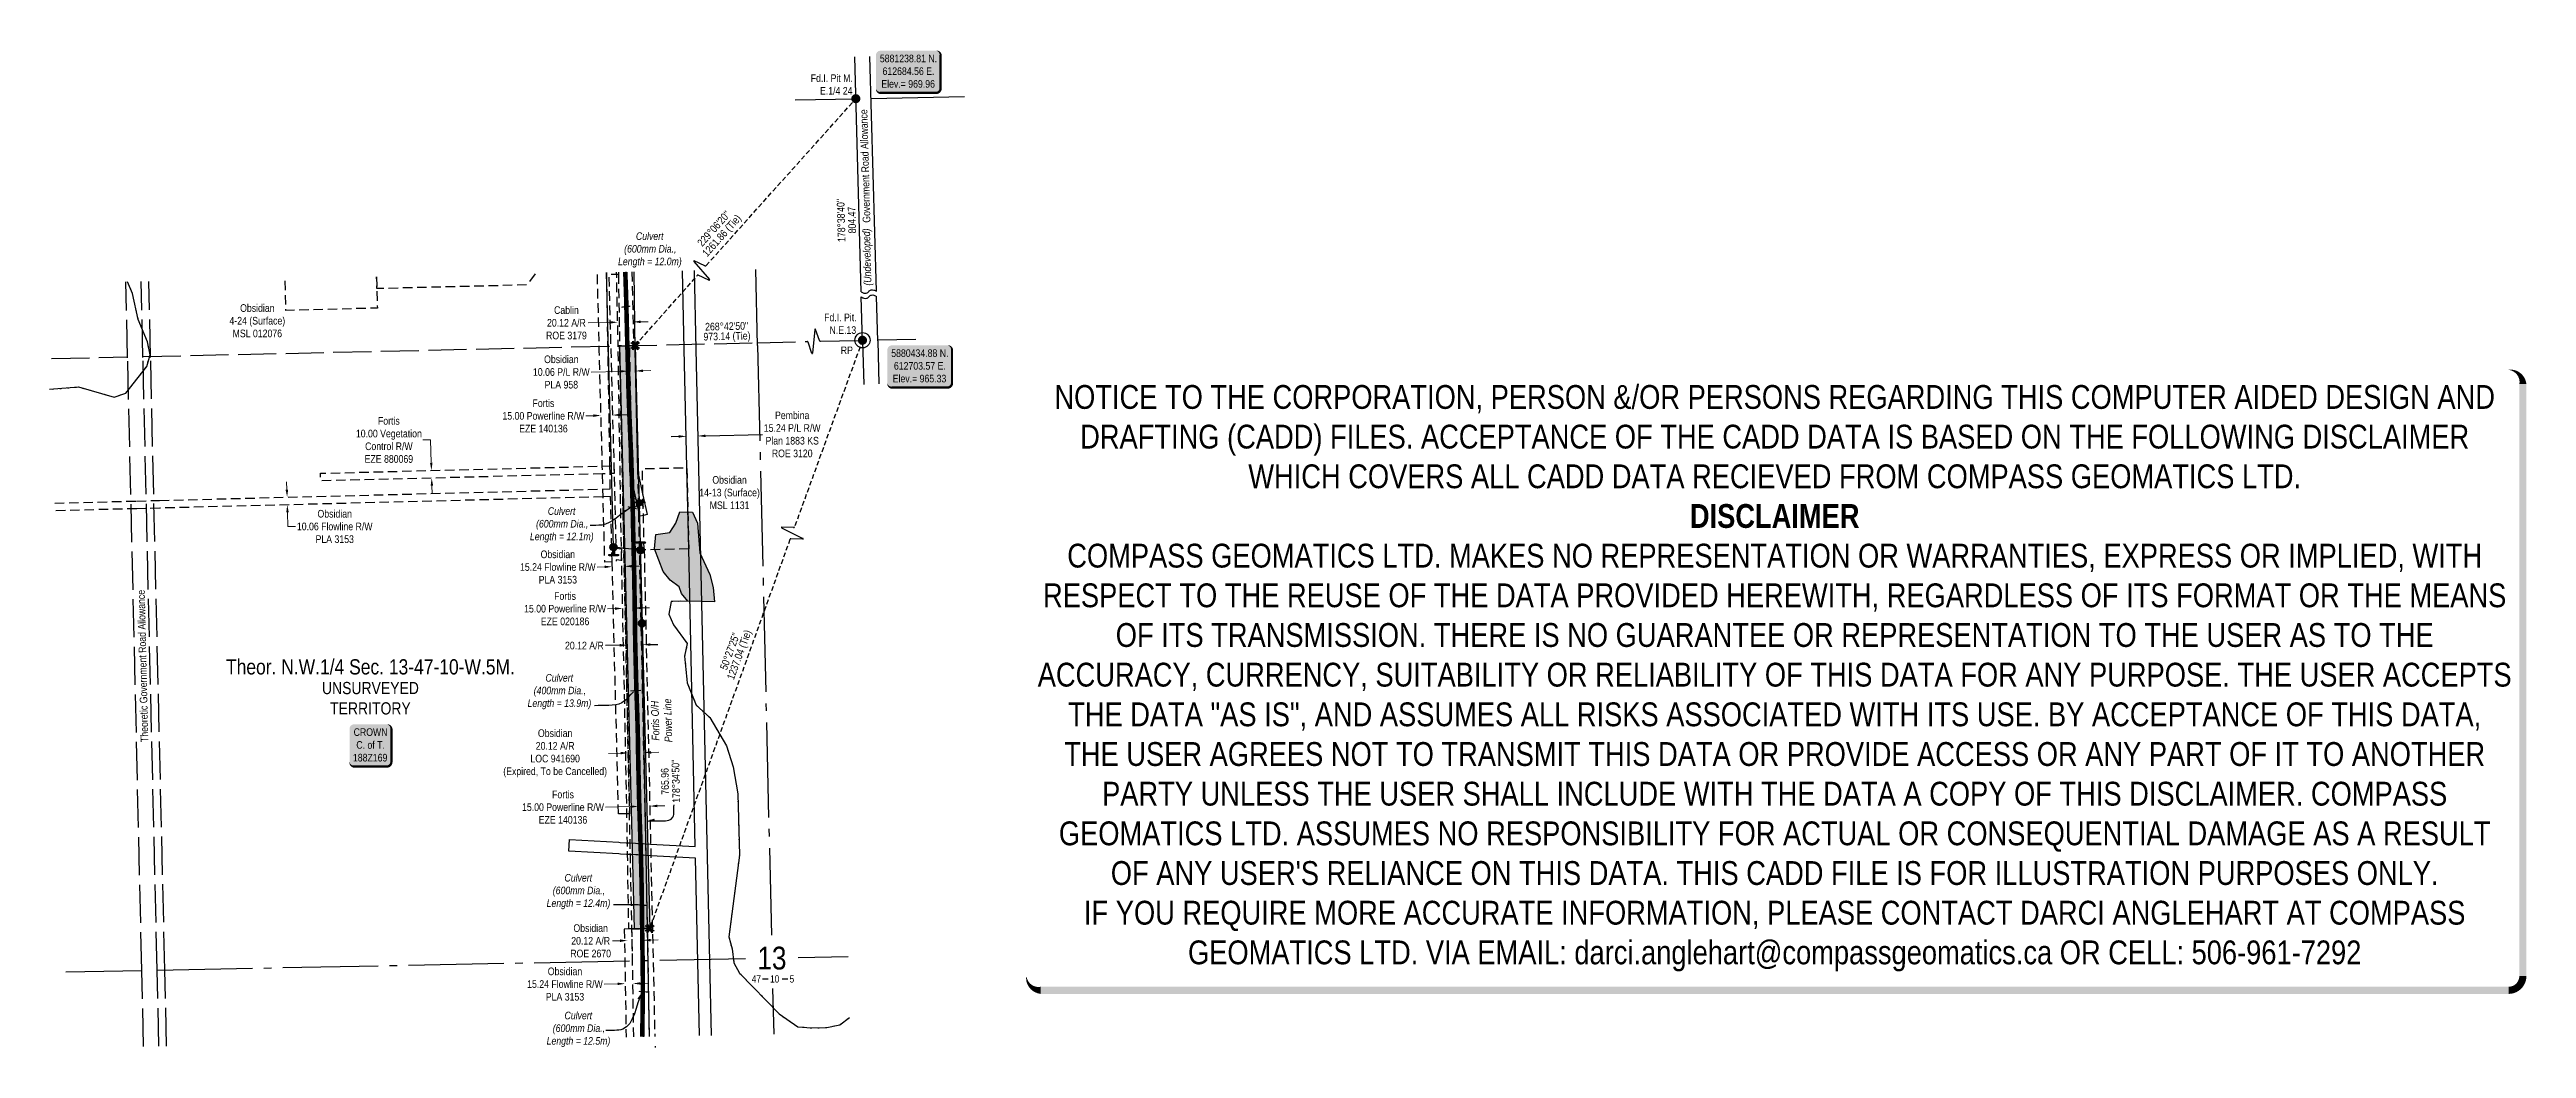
# Model space of a CAD drawing. Extents: x 610962 to 614214, y 5879490 to 5880802.
import ezdxf
from ezdxf.enums import TextEntityAlignment as Align

# ---------------------------------------------------------------- set-up
doc = ezdxf.new("R2010")
doc.units = 0
doc.header["$LTSCALE"] = 5
doc.header["$PDMODE"] = 34
doc.header["$PDSIZE"] = 0.03
for name, pattern in [('foc-ACCESSROAD', [3.75, 2.5, -1.25]), ('foc-FLOWLINE', [3.75, 2.5, -1.25]), ('foc-QUARTERLINE', [33, 25, -3, 2, -3]), ('foc-TIELINE', [1.875, 1.25, -0.625]), ('foc-UNSURVEYED', [12.5, 10, -2.5]), ('foc-WHEELTRACKS', [2, 0.4, -1.6])]:
    doc.linetypes.add(name, pattern=pattern)
doc.layers.get('Defpoints').update_dxf_attribs({"color": 9})
for name, color, linetype in [('10', 1, 'Continuous'), ('35', 37, 'Continuous'), ('9', 3, 'Continuous'), ('AS-OWNER', 7, 'Continuous'), ('AS-POWER', 104, 'foc-POWER'), ('AS-POWER-EXISTING-ANC', 72, 'Continuous'), ('AS-POWER-EXISTING-PP', 72, 'Continuous'), ('AS-ROADS', 254, 'Continuous'), ('C-AR', 13, 'foc-ACCESSROAD'), ('C-FLOWLINE', 13, 'foc-FLOWLINE'), ('C-RW', 13, 'Continuous'), ('C-SYMBOL', 7, 'Continuous'), ('C-WS', 13, 'foc-ACCESSROAD'), ('C-WS-S', 8, 'Continuous'), ('DETAIL-T', 7, 'Continuous'), ('F-AR', 190, 'foc-ACCESSROAD'), ('F-EZE', 190, 'foc-FLOWLINE'), ('F-RW', 190, 'Continuous'), ('L-BD', 7, 'Continuous'), ('L-MON', 1, 'Continuous'), ('L-MON-T', 1, 'Continuous'), ('L-QSEC', 8, 'foc-QUARTERLINE'), ('L-ROAD-T', 7, 'Continuous'), ('L-SEC', 7, 'Continuous'), ('L-SECLBL', 7, 'Continuous'), ('L-TIE', 7, 'foc-TIELINE'), ('L-UNS-T', 3, 'Continuous'), ('L-USEC', 7, 'foc-UNSURVEYED'), ('P-PROPOSED', 10, 'Continuous'), ('P-PROPOSED-H', 21, 'Continuous'), ('P-TXT', 4, 'Continuous'), ('T-WATER', 160, 'Continuous'), ('T-WATER-H', 133, 'Continuous'), ('T-WATER-P3', 160, 'foc-WHEELTRACKS')]:
    doc.layers.add(name, color=color, linetype=linetype)
for name, color, linetype, lineweight in [('AS-GENERAL', 48, 'Continuous', 18), ('C-AR-T', 13, 'Continuous', 9), ('C-FLOWLINE-T', 13, 'Continuous', 9), ('C-RW-T', 13, 'Continuous', 9), ('F-AR-T', 190, 'Continuous', 9), ('F-EZE-T', 190, 'Continuous', 9), ('T-TEXT', 48, 'Continuous', 18)]:
    doc.layers.add(name, color=color, linetype=linetype, lineweight=lineweight)
doc.layers.add('DISCLAIMER', color=7, linetype='Continuous', plot=False)
doc.styles.add('175L', font='ARIALN.TTF', dxfattribs={"height": 20})
doc.styles.add('80', font='ARIALN.TTF', dxfattribs={"height": 10})
doc.styles.add('80CG', font='ARIALN.TTF', dxfattribs={"height": 10})
doc.styles.add('80L', font='ARIALN.TTF', dxfattribs={"height": 10})
doc.styles.add('80LS', font='ARIALNI.TTF', dxfattribs={"height": 10})
doc.styles.add('foc-LtypeFont', font='ARIALN.TTF', dxfattribs={"height": 7.35})
doc.styles.add('SIMPLEX', font='ARIALN.TTF')
doc.linetypes.add('foc-POWER', pattern='A,6,-1,["P",foc-LtypeFont,S=0.2,R=0,X=-0.625,Y=-0.75],-1.24,4', length=12.24)
doc.linetypes.add('foc-TOPO-flowdirection-NOLINE', pattern='A,0,[">",foc-LtypeFont,S=0.3,R=0,X=0,Y=-0.945],-20,[">",foc-LtypeFont,S=0.3,R=0,X=0,Y=-0.945],0', length=20)
doc.dimstyles.new('Compass 5 000', dxfattribs={"dimscale": 5, "dimtxt": 9, "dimasz": 2, "dimexe": 0.2, "dimexo": 0.0625, "dimgap": 0.5, "dimtad": 0, "dimtih": 1, "dimtoh": 1, "dimzin": 0, "dimdsep": 46, "dimtxsty": '80CG', "dimcen": 0.1, "dimse1": 1, "dimse2": 1, "dimclrd": 256, "dimclrt": 256, "dimaunit": 1, "dimadec": 4, "dimazin": 0, "dimtfac": 0.06, "dimtofl": 0, "dimtmove": 0, "dimatfit": 1, "dimfxl": 0.2, "dimtolj": 1, "dimtzin": 0, "dimlwd": -1, "dimarcsym": 0})

msp = doc.modelspace()

# ---------------------------------------------------------------- texts
at = {"layer": 'AS-POWER', "insert": (611765.616, 5879920.511), "char_height": 9.99601, "width": 57.09631, "attachment_point": 5, "rotation": 91.392152, "style": '80CG'}
msp.add_mtext('\\A1;{\\fArial Narrow|b0|i1|c0|p34;Fortis O/H\\PPower Line}', dxfattribs=at)
at = {"layer": 'C-AR-T', "insert": (611234.892, 5880445.506), "char_height": 9.99601, "width": 78.96343, "attachment_point": 5, "style": '80CG'}
msp.add_mtext('\\A1;Obsidian\\P4-24 (Surface)\\PMSL 012076', dxfattribs=at)
at = {"layer": 'C-SYMBOL', "color": 3, "style": '175L'}
msp.add_text('Theor. N.W.1/4 Sec. 13-47-10-W.5M.', height=19.99202, dxfattribs=at).set_placement((611383.397, 5879975.101), align=Align.BOTTOM_CENTER)
at = {"layer": 'L-BD', "style": '80L'}
for s, height, rotation, p in [("178°38'40''", 9.99606, 91.5753, (612001.28, 5880577.32)), ('804.47', 9.9961, 91.5753, (612015.519, 5880577.712)), ("229°06'20''", 9.99606, 48.1192, (611834.208, 5880566.634)), ('1261.86 (Tie)', 9.99606, 48.1192, (611845.372, 5880556.625)), ('973.14 (Tie)', 9.99606, 1.3638, (611851.482, 5880424.093)), ("268°42'50''", 9.99606, 1.3638, (611851.143, 5880438.333)), ('1237.04 (Tie)', 9.99606, 69.9156, (611868.553, 5880006.609)), ("50°27'25''", 9.9961, 69.9156, (611855.174, 5880011.501)), ('765.96', 9.9961, 91.352, (611770.101, 5879840.713)), ("178°34'50''", 9.99606, 91.352, (611784.341, 5879841.049))]:
    msp.add_text(s, height=height, rotation=rotation, dxfattribs=at).set_placement(p, align=Align.MIDDLE)
at = {"layer": 'L-MON-T', "char_height": 9.98419, "attachment_point": 1, "style": '80L'}
for s, width, insert in [('\\pi6.4848;Fd.I. Pit M.\\P\\pi18.71;E.1/4 24', 59.85189, (611954.94, 5880769.083)), ('\\pi1.0765;Fd.I. Pit.\\P\\pi8.1663;N.E.13', 41.73521, (611977.977, 5880454.938))]:
    msp.add_mtext_dynamic_manual_height_columns(s, width=width, gutter_width=49.983, heights=[0], dxfattribs=dict(at, insert=insert))
at = {"layer": 'L-ROAD-T', "style": '80L'}
for s, height, rotation, p in [('Government Road Allowance', 9.99606, 91.575308, (612032.749, 5880648.671)), ('Theoretic Government Road Allowance', 9.99601, 91.333468, (611084.457, 5879992.247))]:
    msp.add_text(s, height=height, rotation=rotation, dxfattribs=at).set_placement(p, align=Align.MIDDLE_CENTER)
at = {"layer": 'L-UNS-T', "color": 3, "insert": (611383.397, 5879949.795), "char_height": 15.99362, "attachment_point": 5, "style": '80L'}
msp.add_mtext_dynamic_manual_height_columns('UNSURVEYED TERRITORY', width=126.41375, gutter_width=47.5, heights=[0], dxfattribs=at)
at = {"layer": 'T-TEXT', "style": '80LS'}
msp.add_text('(Undeveloped)', height=9.99606, rotation=91.575308, dxfattribs=at).set_placement((612035.185, 5880529.167), align=Align.MIDDLE_CENTER)

# ---------------------------------------------------------------- blocks, each defined once
blk = doc.blocks.new('L-SECLBL')
at = {"layer": '9', "color": 7}
for p, q in [((-5.1, -27.8), (-12.3, -27.8)), ((20.7, -27.8), (13.5, -27.8))]:
    blk.add_line(p, q, dxfattribs=at)
at = {"layer": '10', "color": 2, "style": 'SIMPLEX'}
blk.add_attdef('SEC', text='', height=30, dxfattribs=at).set_placement((0, 0), align=Align.MIDDLE)
at = {"layer": '10', "color": 5, "style": '80L'}
blk.add_attdef('TWP', text='', height=9.5, dxfattribs=at).set_placement((-14.4, -27.4), align=Align.MIDDLE_RIGHT)
blk.add_attdef('RGE', text='', height=9.5, dxfattribs=at).set_placement((3.6, -27.4), align=Align.MIDDLE_CENTER)
blk.add_attdef('MER', text='', height=9.5, dxfattribs=at).set_placement((23.2, -27.4), align=Align.MIDDLE_LEFT)
blk = doc.blocks.new('*U603')
h = blk.add_hatch(color=255)
edge = h.paths.add_edge_path()
edge.add_line((-21.5, -28.5), (21.5, -28.5))
edge.add_arc((21.5, -22.5), 6, 270, 360)
edge.add_line((27.5, -22.5), (27.5, 21))
edge.add_arc((21.5, 21), 6, 0, 90)
edge.add_line((21.5, 27), (-21.5, 27))
edge.add_arc((-21.5, 21), 6, 90, 180)
edge.add_line((-27.5, 21), (-27.5, -22.5))
edge.add_arc((-21.5, -22.5), 6, 180, 270)
at = {"color": 14, "flags": 128}
blk.add_lwpolyline([(-21.5, -28.5, 3, 3, 0), (21.5, -28.5, 3, 3, 0.414214), (27.5, -22.5, 3, 3, 0), (27.5, 21, 3, 0, 0.414214), (21.5, 27, 0, 0, 0), (-21.5, 27, 0, 0, 0.414214), (-27.5, 21, 0, 0, 0), (-27.5, -22.5, 0, 3, 0.414214)], format="xyseb", close=True, dxfattribs=at)
at = {"color": 14, "style": '80'}
blk.add_attdef('ENTER_TEXT_001', (-26.8, -4.9), '', height=10, dxfattribs=at)
blk = doc.blocks.new('*D598')
at = {"layer": 'Defpoints', "color": 0, "transparency": 16777216}
for p in [(611463.5, 5880248.9), (611469.2, 5880249.1), (611469.5, 5880239.1)]:
    blk.add_point(p, dxfattribs=at)
at = {"layer": 'F-EZE-T', "transparency": 16777216}
for p, q in [((611462.4, 5880289), (611452.4, 5880289)), ((611463.2, 5880258.9), (611462.4, 5880289)), ((611464.1, 5880228.9), (611464.3, 5880218.9))]:
    blk.add_line(p, q, dxfattribs=at)
for points in [[(611464.9, 5880259), (611461.6, 5880258.9), (611463.5, 5880248.9)], [(611465.7, 5880229), (611462.4, 5880228.9), (611463.8, 5880238.9)]]:
    blk.add_solid(points, dxfattribs=at)
at = {"layer": 'F-EZE-T', "transparency": 16777216, "insert": (611407.6, 5880289), "char_height": 10, "attachment_point": 5, "style": '80CG'}
blk.add_mtext('\\A1;Fortis\\P10.00 Vegetation\\PControl R/W\\PEZE 880069', dxfattribs=at)
blk = doc.blocks.new('*D599')
at = {"layer": 'Defpoints', "color": 0, "transparency": 16777216}
for p in [(611686.1, 5880321.2), (611686.1, 5880320.7), (611701.3, 5880321.1)]:
    blk.add_point(p, dxfattribs=at)
at = {"layer": 'F-EZE-T', "transparency": 16777216}
for p, q in [((611676.1, 5880320.9), (611666.1, 5880320.6)), ((611711.2, 5880321.9), (611721.2, 5880322.2))]:
    blk.add_line(p, q, dxfattribs=at)
for points in [[(611676.1, 5880322.6), (611676.2, 5880319.2), (611686.1, 5880321.2)], [(611711.2, 5880323.6), (611711.3, 5880320.2), (611701.2, 5880321.6)]]:
    blk.add_solid(points, dxfattribs=at)
at = {"layer": 'F-EZE-T', "transparency": 16777216, "insert": (611610.5, 5880320.6), "char_height": 10, "attachment_point": 5, "style": '80CG'}
blk.add_mtext('\\A1;Fortis\\P15.00 Powerline R/W\\PEZE 140136', dxfattribs=at)
blk = doc.blocks.new('*D600')
at = {"layer": 'Defpoints', "color": 0, "transparency": 16777216}
for p in [(611714.5, 5880067.8), (611714.9, 5880051), (611730, 5880051.3)]:
    blk.add_point(p, dxfattribs=at)
at = {"layer": 'F-EZE-T', "transparency": 16777216}
for p, q in [((611704.5, 5880067.6), (611694.5, 5880067.4)), ((611739.6, 5880068.4), (611749.6, 5880068.6))]:
    blk.add_line(p, q, dxfattribs=at)
for points in [[(611704.5, 5880069.3), (611704.6, 5880065.9), (611714.5, 5880067.8)], [(611739.6, 5880070.1), (611739.7, 5880066.7), (611729.6, 5880068.2)]]:
    blk.add_solid(points, dxfattribs=at)
at = {"layer": 'F-EZE-T', "transparency": 16777216, "insert": (611638.9, 5880067.4), "char_height": 10, "attachment_point": 5, "style": '80CG'}
blk.add_mtext('\\A1;Fortis\\P15.00 Powerline R/W\\PEZE 020186', dxfattribs=at)
blk = doc.blocks.new('*D601')
at = {"layer": 'Defpoints', "color": 0, "transparency": 16777216}
for p in [(611735, 5879807.8), (611737.9, 5879685.5), (611752.8, 5879685.8)]:
    blk.add_point(p, dxfattribs=at)
at = {"layer": 'F-EZE-T', "transparency": 16777216}
for p, q in [((611725, 5879807.6), (611691.9, 5879806.8)), ((611759.9, 5879808.4), (611769.9, 5879808.7))]:
    blk.add_line(p, q, dxfattribs=at)
for points in [[(611724.9, 5879809.3), (611725, 5879805.9), (611735, 5879807.8)], [(611759.9, 5879810.1), (611759.9, 5879806.8), (611749.9, 5879808.2)]]:
    blk.add_solid(points, dxfattribs=at)
at = {"layer": 'F-EZE-T', "transparency": 16777216, "insert": (611636.2, 5879806.8), "char_height": 10, "attachment_point": 5, "style": '80CG'}
blk.add_mtext('\\A1;Fortis\\P15.00 Powerline R/W\\PEZE 140136', dxfattribs=at)
blk = doc.blocks.new('*D602')
at = {"layer": 'C-AR-T', "transparency": 16777216}
for p, q in [((611711.8, 5879877.8), (611695.9, 5879877.5)), ((611751.9, 5879878.8), (611761.9, 5879879))]:
    blk.add_line(p, q, dxfattribs=at)
for points in [[(611711.8, 5879879.5), (611711.9, 5879876.2), (611721.8, 5879878.1)], [(611751.9, 5879880.5), (611752, 5879877.1), (611742, 5879878.6)]]:
    blk.add_solid(points, dxfattribs=at)
at = {"layer": 'Defpoints', "color": 0, "transparency": 16777216}
for p in [(611721.4, 5879894.3), (611721.8, 5879878.1), (611741.6, 5879894.8)]:
    blk.add_point(p, dxfattribs=at)
at = {"layer": 'C-AR-T', "transparency": 16777216, "insert": (611625.9, 5879877.5), "char_height": 10, "attachment_point": 5, "style": '80CG'}
blk.add_mtext('\\A1;Obsidian\\P20.12 A/R\\PLOC 941690\\P(Expired, To be Cancelled)', dxfattribs=at)
blk = doc.blocks.new('*D604')
at = {"layer": 'C-FLOWLINE-T', "transparency": 16777216}
for p, q in [((611273.7, 5880223.9), (611273.4, 5880233.9)), ((611274.5, 5880193.8), (611275, 5880175.4)), ((611275, 5880175.4), (611285, 5880175.4))]:
    blk.add_line(p, q, dxfattribs=at)
for points in [[(611275.4, 5880223.9), (611272, 5880223.8), (611274, 5880213.9)], [(611276.2, 5880193.9), (611272.9, 5880193.8), (611274.2, 5880203.8)]]:
    blk.add_solid(points, dxfattribs=at)
at = {"layer": 'Defpoints', "color": 0, "transparency": 16777216}
for p in [(611274.2, 5880203.8), (611290.9, 5880214.3), (611291.2, 5880204.3)]:
    blk.add_point(p, dxfattribs=at)
at = {"layer": 'C-FLOWLINE-T', "transparency": 16777216, "insert": (611336.5, 5880175.4), "char_height": 10, "attachment_point": 5, "style": '80CG'}
blk.add_mtext('\\A1;Obsidian\\P10.06 Flowline R/W\\PPLA 3153', dxfattribs=at)
blk = doc.blocks.new('*D605')
at = {"layer": 'C-RW-T', "transparency": 16777216}
for p, q in [((611711.3, 5880379.1), (611673.1, 5880378.2)), ((611741.3, 5880379.8), (611751.3, 5880380))]:
    blk.add_line(p, q, dxfattribs=at)
for points in [[(611711.3, 5880380.8), (611711.3, 5880377.4), (611721.3, 5880379.3)], [(611741.2, 5880381.5), (611741.3, 5880378.1), (611731.3, 5880379.6)]]:
    blk.add_solid(points, dxfattribs=at)
at = {"layer": 'Defpoints', "color": 0, "transparency": 16777216}
for p in [(611721.1, 5880387.5), (611721.3, 5880379.3), (611731.1, 5880387.7)]:
    blk.add_point(p, dxfattribs=at)
at = {"layer": 'C-RW-T', "transparency": 16777216, "insert": (611634, 5880378.2), "char_height": 10, "attachment_point": 5, "style": '80CG'}
blk.add_mtext('\\A1;Obsidian\\P10.06 P/L R/W\\PPLA 958', dxfattribs=at)
blk = doc.blocks.new('*D606')
at = {"layer": 'Defpoints', "color": 0, "transparency": 16777216}
for p in [(611797, 5880336.1), (611812.2, 5880336.4), (611813.2, 5880294.2)]:
    blk.add_point(p, dxfattribs=at)
at = {"layer": 'F-RW', "transparency": 16777216}
for p, q in [((611788, 5880293.6), (611778, 5880293.3)), ((611823.2, 5880294.5), (611898, 5880296.3))]:
    blk.add_line(p, q, dxfattribs=at)
for points in [[(611788, 5880295.3), (611788.1, 5880291.9), (611798, 5880293.8)], [(611823.2, 5880296.1), (611823.3, 5880292.8), (611813.2, 5880294.2)]]:
    blk.add_solid(points, dxfattribs=at)
at = {"layer": 'F-RW', "transparency": 16777216, "insert": (611937.1, 5880296.3), "char_height": 10, "attachment_point": 5, "style": '80CG', "bg_fill": 3, "box_fill_scale": 1.1, "bg_fill_color": 256, "bg_fill_true_color": 13158600, "bg_fill_transparency": 0}
blk.add_mtext('\\A1;Pembina\\P15.24 P/L R/W\\PPlan 1883 KS\\PROE 3120', dxfattribs=at)
blk = doc.blocks.new('*D607')
at = {"layer": 'Defpoints', "color": 0, "transparency": 16777216}
for p in [(611707.8, 5880452.2), (611708, 5880443.6), (611728, 5880452.6)]:
    blk.add_point(p, dxfattribs=at)
at = {"layer": 'F-AR-T', "transparency": 16777216}
for p, q in [((611698, 5880443.4), (611669.2, 5880442.8)), ((611738.1, 5880444.1), (611748.1, 5880444.3))]:
    blk.add_line(p, q, dxfattribs=at)
for points in [[(611698, 5880445.1), (611698, 5880441.7), (611708, 5880443.6)], [(611738.1, 5880445.8), (611738.1, 5880442.5), (611728.1, 5880444)]]:
    blk.add_solid(points, dxfattribs=at)
at = {"layer": 'F-AR-T', "transparency": 16777216, "insert": (611640.7, 5880442.8), "char_height": 10, "attachment_point": 5, "style": '80CG'}
blk.add_mtext('\\A1;Cablin\\P20.12 A/R\\PROE 3179', dxfattribs=at)
blk = doc.blocks.new('*D608')
at = {"layer": 'C-AR-T', "transparency": 16777216}
for p, q in [((611711, 5879631.5), (611701, 5879631.3)), ((611751.2, 5879632.3), (611761.2, 5879632.5))]:
    blk.add_line(p, q, dxfattribs=at)
for points in [[(611711, 5879633.2), (611711.1, 5879629.8), (611721, 5879631.7)], [(611751.1, 5879633.9), (611751.2, 5879630.6), (611741.2, 5879632.1)]]:
    blk.add_solid(points, dxfattribs=at)
at = {"layer": 'Defpoints', "color": 0, "transparency": 16777216}
for p in [(611721, 5879634.9), (611721, 5879631.7), (611741.1, 5879635.3)]:
    blk.add_point(p, dxfattribs=at)
at = {"layer": 'C-AR-T', "transparency": 16777216, "insert": (611672.5, 5879631.3), "char_height": 10, "attachment_point": 5, "style": '80CG'}
blk.add_mtext('\\A1;Obsidian\\P20.12 A/R\\PROE 2670', dxfattribs=at)
blk = doc.blocks.new('*D609')
at = {"layer": 'C-FLOWLINE-T', "transparency": 16777216}
for p, q in [((611707.9, 5879574.9), (611690.3, 5879574.5)), ((611738, 5879575.4), (611748, 5879575.6))]:
    blk.add_line(p, q, dxfattribs=at)
for points in [[(611707.9, 5879576.5), (611707.9, 5879573.2), (611717.9, 5879575.1)], [(611737.9, 5879577.1), (611738, 5879573.8), (611728, 5879575.2)]]:
    blk.add_solid(points, dxfattribs=at)
at = {"layer": 'Defpoints', "color": 0, "transparency": 16777216}
for p in [(611717.9, 5879576.7), (611717.9, 5879575.1), (611727.9, 5879576.9)]:
    blk.add_point(p, dxfattribs=at)
at = {"layer": 'C-FLOWLINE-T', "transparency": 16777216, "insert": (611638.8, 5879574.5), "char_height": 10, "attachment_point": 5, "style": '80CG'}
blk.add_mtext('\\A1;Obsidian\\P15.24 Flowline R/W\\PPLA 3153', dxfattribs=at)
blk = doc.blocks.new('GAS')
h = blk.add_hatch(color=255)
h.dxf.hatch_style = 1
edge = h.paths.add_edge_path()
edge.add_arc((0, 0), 0.9, 0, 360)
for p, q in [((-0.81, 0), (-1.62, 0)), ((-0.57, 0.57), (-1.14, 1.14)), ((0, 0.81), (0, 1.62)), ((0.57, 0.57), (1.14, 1.14)), ((1.62, 0), (0.81, 0)), ((-0.57, -0.57), (-1.14, -1.14)), ((0, -0.81), (0, -1.62)), ((1.14, -1.14), (0.57, -0.57))]:
    blk.add_line(p, q)
blk.add_circle((0, 0), 0.8)
blk = doc.blocks.new('*U613')
h = blk.add_hatch(color=255)
h.dxf.hatch_style = 1
edge = h.paths.add_edge_path()
edge.add_arc((1.1, -0.02), 0.2, -91.09422, 88.90578, ccw=False)
edge.add_line((1.1, -0.22), (-0.2, -0.2))
edge.add_line((-0.2, -0.2), (-1.1, -0.18))
edge.add_arc((-1.1, 0.02), 0.2, 88.90578, 268.90578, ccw=False)
edge.add_line((-1.1, 0.22), (1.1, 0.18))
h = blk.add_hatch(color=255)
h.dxf.hatch_style = 1
edge = h.paths.add_edge_path()
edge.add_arc((-0.04, -2), 0.2, 178.90578, 358.90578, ccw=False)
edge.add_line((-0.24, -2), (-0.2, -0.2))
edge.add_line((-0.2, -0.2), (0.2, -0.2))
edge.add_line((0.2, -0.2), (0.16, -2))
at = {"color": 255}
blk.add_lwpolyline([(1.1, 0.18, -1), (1.1, -0.22), (-0.2, -0.2), (-1.1, -0.18, -1), (-1.1, 0.22)], format="xyb", close=True, dxfattribs=at)
at = {"color": 72, "const_width": 0.1, "flags": 128}
for points in [[(1.1, -0.02), (-1.1, 0.02)], [(-0.04, -2), (0, 0)]]:
    blk.add_lwpolyline(points, dxfattribs=at)
at = {"color": 255, "flags": 128}
blk.add_lwpolyline([(0.16, -2, -1), (-0.24, -2), (-0.2, -0.2), (0.2, -0.2)], format="xyb", close=True, dxfattribs=at)
blk = doc.blocks.new('*U612')
h = blk.add_hatch(color=255)
h.dxf.hatch_style = 1
edge = h.paths.add_edge_path()
edge.add_arc((-1.1, 0), 0.2, 90, 270, ccw=False)
edge.add_line((-1.1, 0.2), (0.2, 0.2))
edge.add_line((0.2, 0.2), (1.1, 0.2))
edge.add_arc((1.1, 0), 0.2, -90, 90, ccw=False)
edge.add_line((1.1, -0.2), (-1.1, -0.2))
h = blk.add_hatch(color=255)
h.dxf.hatch_style = 1
edge = h.paths.add_edge_path()
edge.add_arc((0, 2.1), 0.2, 0, 180, ccw=False)
edge.add_line((0.2, 2.1), (0.2, 0.2))
edge.add_line((0.2, 0.2), (-0.2, 0.2))
edge.add_line((-0.2, 0.2), (-0.2, 2.1))
at = {"color": 255}
blk.add_lwpolyline([(-1.1, -0.2, -1), (-1.1, 0.2), (0.2, 0.2), (1.1, 0.2, -1), (1.1, -0.2)], format="xyb", close=True, dxfattribs=at)
at = {"color": 72, "const_width": 0.1, "flags": 128}
for points in [[(-1.1, 0), (1.1, 0)], [(0, 2.1), (0, 0)]]:
    blk.add_lwpolyline(points, dxfattribs=at)
at = {"color": 255, "flags": 128}
blk.add_lwpolyline([(-0.2, 2.1, -1), (0.2, 2.1), (0.2, 0.2), (-0.2, 0.2)], format="xyb", close=True, dxfattribs=at)
blk = doc.blocks.new('POWERPOLE')
h = blk.add_hatch(color=255)
edge = h.paths.add_edge_path()
edge.add_arc((0, 0), 0.96, 0, 360)
at = {"linetype": 'Continuous'}
for p, q in [((0.68, -0.68), (-0.68, 0.68)), ((-0.68, -0.68), (0.68, 0.68))]:
    blk.add_line(p, q, dxfattribs=at)
blk.add_circle((0, 0), 0.96, dxfattribs=at)
blk = doc.blocks.new('TEMP')
h = blk.add_hatch(color=255)
h.dxf.hatch_style = 1
h.paths.add_polyline_path([(0, 0.25), (-0.67, 1.15), (-0.67, 0.67), (-1.15, 0.67), (-0.25, 0), (-1.15, -0.67), (-0.67, -0.67), (-0.67, -1.15), (0, -0.25), (0.67, -1.15), (0.67, -0.67), (1.15, -0.67), (0.25, 0), (1.15, 0.67), (0.67, 0.67), (0.67, 1.15)])
h.paths.add_polyline_path([(0.57, 0.85), (0.57, 0.57), (0.85, 0.57), (0.08, 0), (0.85, -0.57), (0.57, -0.57), (0.57, -0.85), (0, -0.08), (-0.57, -0.85), (-0.57, -0.57), (-0.85, -0.57), (-0.08, 0), (-0.85, 0.57), (-0.57, 0.57), (-0.57, 0.85), (0, 0.08)], flags=16)
h = blk.add_hatch(color=1)
h.dxf.hatch_style = 1
h.paths.add_polyline_path([(0, 0.08), (-0.57, 0.85), (-0.57, 0.57), (-0.85, 0.57), (-0.08, 0), (-0.85, -0.57), (-0.57, -0.57), (-0.57, -0.85), (0, -0.08), (0.57, -0.85), (0.57, -0.57), (0.85, -0.57), (0.08, 0), (0.85, 0.57), (0.57, 0.57), (0.57, 0.85)])
at = {"color": 1}
for p, q in [((-0.08, 0), (0.08, 0)), ((0, 0.08), (0, -0.08))]:
    blk.add_line(p, q, dxfattribs=at)
at = {"color": 255, "flags": 128}
blk.add_lwpolyline([(-0.25, 0), (-1.15, 0.67), (-0.67, 0.67), (-0.67, 1.15), (0, 0.25), (0.67, 1.15), (0.67, 0.67), (1.15, 0.67), (0.25, 0), (1.15, -0.67), (0.67, -0.67), (0.67, -1.15), (0, -0.25), (-0.67, -1.15), (-0.67, -0.67), (-1.15, -0.67)], close=True, dxfattribs=at)
at = {"color": 1, "flags": 128}
blk.add_lwpolyline([(-0.08, 0), (-0.85, 0.57), (-0.57, 0.57), (-0.57, 0.85), (0, 0.08), (0.57, 0.85), (0.57, 0.57), (0.85, 0.57), (0.08, 0), (0.85, -0.57), (0.57, -0.57), (0.57, -0.85), (0, -0.08), (-0.57, -0.85), (-0.57, -0.57), (-0.85, -0.57)], close=True, dxfattribs=at)
blk = doc.blocks.new('linebrk')
blk.add_lwpolyline([(0, 0.00175, -0.346152), (-0.00019, 0.0015), (-0.00314, 0.00055, 0.772575), (-0.00312, 0.00036), (0.00312, -0.00036, -0.772575), (0.00314, -0.00055), (0.00019, -0.0015, 0.346152), (0, -0.00175)], format="xyb")
blk = doc.blocks.new('fdia')
at = {"color": 255, "const_width": 1}
blk.add_lwpolyline([(-0.5, 0, 1), (0.5, 0, 1)], format="xyb", close=True, dxfattribs=at)
blk = doc.blocks.new('Fdiaa')
blk.add_blockref('fdia', (0, 0))
blk = doc.blocks.new('fdib')
at = {"color": 1, "const_width": 1.6}
blk.add_lwpolyline([(-0.4, 0, 1), (0.4, 0, 1)], format="xyb", close=True, dxfattribs=at)
at = {"color": 1}
blk.add_circle((0, 0), 0.8, dxfattribs=at)
blk = doc.blocks.new('Fdibb')
blk.add_blockref('fdib', (0, 0))
blk = doc.blocks.new('fdicc')
for name in ['Fdibb', 'Fdiaa']:
    blk.add_blockref(name, (0, 0))
blk = doc.blocks.new('FDI')
blk.add_blockref('fdicc', (0, 0))
blk = doc.blocks.new('*U633')
h = blk.add_hatch(color=254)
edge = h.paths.add_edge_path()
edge.add_line((-36.5, -28.5), (36.5, -28.5))
edge.add_arc((36.5, -22.5), 6, 270, 360)
edge.add_line((42.5, -22.5), (42.5, 21))
edge.add_arc((36.5, 21), 6, 0, 90)
edge.add_line((36.5, 27), (-36.5, 27))
edge.add_arc((-36.5, 21), 6, 90, 180)
edge.add_line((-42.5, 21), (-42.5, -22.5))
edge.add_arc((-36.5, -22.5), 6, 180, 270)
at = {"color": 1, "flags": 128}
blk.add_lwpolyline([(-42.3, -16.6, 0, 10, 0), (0, 0, 5, 5, 0)], format="xyseb", dxfattribs=at)
blk.add_lwpolyline([(-36.5, -28.5, 3, 3, 0), (36.5, -28.5, 3, 3, 0.414214), (42.5, -22.5, 3, 3, 0), (42.5, 21, 3, 0, 0.414214), (36.5, 27, 0, 0, 0), (-36.5, 27, 0, 0, 0.414214), (-42.5, 21, 0, 0, 0), (-42.5, -22.5, 0, 3, 0.414214)], format="xyseb", close=True, dxfattribs=at)
at = {"color": 1, "style": '80'}
blk.add_attdef('ENTER_TEXT_001', (-36, -5), '', height=10, dxfattribs=at)
blk = doc.blocks.new('*U634')
at = {"layer": '35', "color": 3}
blk.add_circle((0, 0), 10, dxfattribs=at)
at = {"layer": '35', "color": 3, "style": '80'}
blk.add_attdef('RP_001', (-28.5, -18.2), '', height=10, dxfattribs=at)
blk = doc.blocks.new('*D639')
at = {"layer": 'Defpoints', "color": 0, "transparency": 16777216}
for p in [(611720.5, 5880025.5), (611720.7, 5880019.6), (611740.7, 5880026)]:
    blk.add_point(p, dxfattribs=at)
at = {"layer": 'P-TXT', "transparency": 16777216}
for p, q in [((611710.7, 5880019.4), (611692, 5880019)), ((611750.8, 5880020.4), (611760.8, 5880020.6))]:
    blk.add_line(p, q, dxfattribs=at)
for points in [[(611710.7, 5880021.1), (611710.7, 5880017.7), (611720.7, 5880019.6)], [(611750.8, 5880022), (611750.8, 5880018.7), (611740.8, 5880020.1)]]:
    blk.add_solid(points, dxfattribs=at)
at = {"layer": 'P-TXT', "transparency": 16777216, "insert": (611664.3, 5880019), "char_height": 10, "attachment_point": 5, "style": '80CG'}
blk.add_mtext('\\A1;20.12 A/R', dxfattribs=at)
blk = doc.blocks.new('*D641')
at = {"layer": 'C-FLOWLINE-T', "transparency": 16777216}
for p, q in [((611690.8, 5880122.3), (611680.9, 5880122.1)), ((611726.6, 5880123.3), (611736.6, 5880123.5))]:
    blk.add_line(p, q, dxfattribs=at)
for points in [[(611690.8, 5880124), (611690.9, 5880120.7), (611700.8, 5880122.6)], [(611726.6, 5880124.9), (611726.7, 5880121.6), (611716.6, 5880123)]]:
    blk.add_solid(points, dxfattribs=at)
at = {"layer": 'Defpoints', "color": 0, "transparency": 16777216}
for p in [(611700.7, 5880127.6), (611700.8, 5880122.6), (611716.5, 5880128)]:
    blk.add_point(p, dxfattribs=at)
at = {"layer": 'C-FLOWLINE-T', "transparency": 16777216, "insert": (611629.4, 5880122.1), "char_height": 10, "attachment_point": 5, "style": '80CG'}
blk.add_mtext('\\A1;Obsidian\\P15.24 Flowline R/W\\PPLA 3153', dxfattribs=at)
blk = doc.blocks.new('Disclaimer_Legal')
at = {"layer": 'DISCLAIMER', "color": 254, "flags": 128}
blk.add_lwpolyline([(-3613, -1105, 37.5, 37.5, 0), (4096, -1105, 37.5, 37.5, 0.414214), (4171, -1030, 37.5, 37.5, 0), (4171, 2079, 37.5, 0, 0.414214), (4096, 2154, 0, 0, 0), (-3613, 2154, 0, 0, 0.414214), (-3688, 2079, 0, 0, 0), (-3688, -1030, 0, 37.5, 0.414214)], format="xyseb", close=True, dxfattribs=at)
at = {"layer": 'DISCLAIMER', "color": 254, "insert": (242, 534), "char_height": 125, "width": 7717.57, "attachment_point": 5, "style": '80'}
blk.add_mtext('NOTICE TO THE CORPORATION, PERSON &/OR PERSONS REGARDING THIS COMPUTER AIDED DESIGN AND DRAFTING (CADD) FILES. ACCEPTANCE OF THE CADD DATA IS BASED ON THE FOLLOWING DISCLAIMER WHICH COVERS ALL CADD DATA RECIEVED FROM COMPASS GEOMATICS LTD.\\P{\\fArial Narrow|b1|i0|c0|p34;DISCLAIMER}\\PCOMPASS GEOMATICS LTD. MAKES NO REPRESENTATION OR WARRANTIES, EXPRESS OR IMPLIED, WITH RESPECT TO THE REUSE OF THE DATA PROVIDED HEREWITH, REGARDLESS OF ITS FORMAT OR THE MEANS OF ITS TRANSMISSION. THERE IS NO GUARANTEE OR REPRESENTATION TO THE USER AS TO THE ACCURACY, CURRENCY, SUITABILITY OR RELIABILITY OF THIS DATA FOR ANY PURPOSE. THE USER ACCEPTS THE DATA "AS IS", AND ASSUMES ALL RISKS ASSOCIATED WITH ITS USE. BY ACCEPTANCE OF THIS DATA, THE USER AGREES NOT TO TRANSMIT THIS DATA OR PROVIDE ACCESS OR ANY PART OF IT TO ANOTHER PARTY UNLESS THE USER SHALL INCLUDE WITH THE DATA A COPY OF THIS DISCLAIMER. COMPASS GEOMATICS LTD. ASSUMES NO RESPONSIBILITY FOR ACTUAL OR CONSEQUENTIAL DAMAGE AS A RESULT OF ANY USER\'S RELIANCE ON THIS DATA. THIS CADD FILE IS FOR ILLUSTRATION PURPOSES ONLY.\\PIF YOU REQUIRE MORE ACCURATE INFORMATION, PLEASE CONTACT DARCI ANGLEHART AT COMPASS GEOMATICS LTD. VIA EMAIL: darci.anglehart@compassgeomatics.ca OR CELL: 506-961-7292', dxfattribs=at)

# ---------------------------------------------------------------- dimensions: what is measured, and where the dimension line sits
at = {"layer": 'C-AR-T'}
for base, p1, p2, angle, text, picture, middle in [((611721.826, 5879878.087), (611741.564, 5879894.808), (611721.439, 5879894.329), 181.362336, 'Obsidian\\P20.12 A/R\\PLOC 941690\\P(Expired, To be Cancelled)', '*D602', (611625.943, 5879877.47)), ((611721.028, 5879631.699), (611741.093, 5879635.301), (611720.967, 5879634.917), 181.093591, 'Obsidian\\P20.12 A/R\\PROE 2670', '*D608', (611672.509, 5879631.317))]:
    dim = msp.add_linear_dim(base=base, p1=p1, p2=p2, angle=angle, text=text, dimstyle='Compass 5 000', dxfattribs=at)
    dim.commit()
    dim.dimension.update_dxf_attribs({"geometry": picture, "text_midpoint": middle, "dimtype": 161})
at = {"layer": 'C-FLOWLINE-T'}
for base, p1, p2, angle, text, picture, middle in [((611274.245, 5880203.8), (611290.898, 5880214.334), (611291.179, 5880204.273), 271.598601, 'Obsidian\\P10.06 Flowline R/W\\PPLA 3153', '*D604', (611336.531, 5880175.405)), ((611700.844, 5880122.599), (611716.511, 5880127.965), (611700.718, 5880127.563), 181.455267, 'Obsidian\\P15.24 Flowline R/W\\PPLA 3153', '*D641', (611629.357, 5880122.091)), ((611717.901, 5879575.053), (611727.924, 5879576.881), (611717.87, 5879576.689), 181.092946, 'Obsidian\\P15.24 Flowline R/W\\PPLA 3153', '*D609', (611638.761, 5879574.526))]:
    dim = msp.add_linear_dim(base=base, p1=p1, p2=p2, angle=angle, text=text, dimstyle='Compass 5 000', dxfattribs=at)
    dim.commit()
    dim.dimension.update_dxf_attribs({"geometry": picture, "text_midpoint": middle, "dimtype": 161})
at = {"layer": 'C-RW-T'}
dim = msp.add_linear_dim(base=(611721.296, 5880379.331), p1=(611731.092, 5880387.725), p2=(611721.102, 5880387.488), angle=181.360005, text='Obsidian\\P10.06 P/L R/W\\PPLA 958', dimstyle='Compass 5 000', dxfattribs=at)
dim.commit()
dim.dimension.update_dxf_attribs({"geometry": '*D605', "text_midpoint": (611633.975, 5880378.186), "dimtype": 161})
at = {"layer": 'F-AR-T'}
dim = msp.add_linear_dim(base=(611707.992, 5880443.575), p1=(611727.951, 5880452.55), p2=(611707.83, 5880452.172), angle=181.076625, text='Cablin\\P20.12 A/R\\PROE 3179', dimstyle='Compass 5 000', dxfattribs=at)
dim.commit()
dim.dimension.update_dxf_attribs({"geometry": '*D607', "text_midpoint": (611640.661, 5880442.846), "dimtype": 161})
at = {"layer": 'F-EZE-T'}
dim = msp.add_aligned_dim(p1=(611701.255, 5880321.099), p2=(611686.118, 5880320.669), distance=-0.527, text='Fortis\\P15.00 Powerline R/W\\PEZE 140136', dimstyle='Compass 5 000', dxfattribs=at)
dim.commit()
dim.dimension.update_dxf_attribs({"geometry": '*D599', "text_midpoint": (611610.477, 5880320.627)})
for base, p1, p2, angle, text, picture, middle in [((611463.506, 5880248.921), (611469.484, 5880239.078), (611469.205, 5880249.08), 91.598611, 'Fortis\\P10.00 Vegetation\\PControl R/W\\PEZE 880069', '*D598', (611407.586, 5880288.985)), ((611714.516, 5880067.822), (611730.018, 5880051.309), (611714.914, 5880050.953), 181.349855, 'Fortis\\P15.00 Powerline R/W\\PEZE 020186', '*D600', (611638.888, 5880067.35)), ((611734.976, 5879807.832), (611752.829, 5879685.84), (611737.91, 5879685.483), 181.373467, 'Fortis\\P15.00 Powerline R/W\\PEZE 140136', '*D601', (611636.234, 5879806.799))]:
    dim = msp.add_linear_dim(base=base, p1=p1, p2=p2, angle=angle, text=text, dimstyle='Compass 5 000', dxfattribs=at)
    dim.commit()
    dim.dimension.update_dxf_attribs({"geometry": picture, "text_midpoint": middle, "dimtype": 161})
at = {"layer": 'P-TXT'}
dim = msp.add_linear_dim(base=(611720.687, 5880019.649), p1=(611740.656, 5880025.976), p2=(611720.549, 5880025.502), angle=181.351965, text='20.12 A/R', dimstyle='Compass 5 000', dxfattribs=at)
dim.commit()
dim.dimension.update_dxf_attribs({"geometry": '*D639', "text_midpoint": (611664.311, 5880018.973), "dimtype": 161})

# ---------------------------------------------------------------- hatches: boundary and pattern name
at = {"layer": 'P-PROPOSED-H'}
h = msp.add_hatch(color=256, dxfattribs=at)
h.dxf.hatch_style = 1
h.paths.add_polyline_path([(611731.062, 5880413.037), (611750.022, 5879647.611), (611729.912, 5879647.113), (611710.95, 5880412.585)])
at = {"layer": 'T-WATER-H'}
h = msp.add_hatch(color=256, dxfattribs=at)
h.dxf.hatch_style = 1
h.paths.add_polyline_path([(611835.106, 5880076.267), (611800.287, 5880077.242), (611791.864, 5880087.241), (611788.584, 5880095.952), (611776.81, 5880105.126), (611767.779, 5880116.172), (611756.507, 5880146.271), (611758.151, 5880164.846), (611776.48, 5880167.426), (611784.323, 5880179.935), (611789.659, 5880194.631), (611806.112, 5880194.233), (611812.622, 5880179.835), (611815.948, 5880140.68), (611828.84, 5880112.176), (611833.464, 5880095.159)])

# ---------------------------------------------------------------- linework, layer by layer
at = {"layer": 'AS-GENERAL', "const_width": 1.499, "flags": 128}
for points in [[(611712.712, 5880463.348), (611724.671, 5880464.698)], [(611721.245, 5880201.294), (611733.033, 5880198.703)], [(611724.595, 5879959.513), (611738.517, 5879960.18)], [(611734.994, 5879678.6), (611747.346, 5879677.679)], [(611735.768, 5879564.965), (611748.215, 5879564.018)]]:
    msp.add_lwpolyline(points, dxfattribs=at)
at = {"layer": 'AS-POWER', "flags": 128}
msp.add_lwpolyline([(611749.888, 5879505.554), (611739.899, 5880048.241), (611737.878, 5880144.359), (611702.643, 5880148.23), (611693.098, 5880509.099)], dxfattribs=at)
at = {"layer": 'AS-ROADS', "const_width": 5.998, "flags": 128}
msp.add_lwpolyline([(611740.299, 5879505.366), (611740.342, 5879507.356), (611740.662, 5879537.859), (611741.061, 5879568.28), (611740.848, 5879598.968), (611740.342, 5879629.413), (611739.979, 5879659.511), (611739.646, 5879689.786), (611739.103, 5879719.832), (611738.296, 5879749.945), (611737.259, 5879780.239), (611736.288, 5879810.563), (611735.583, 5879840.551), (611734.889, 5879870.9), (611734.471, 5879901.176), (611733.615, 5879931.618), (611732.531, 5879961.681), (611731.774, 5879991.852), (611731.022, 5880021.878), (611730.614, 5880052.304), (611730.16, 5880082.637), (611729.67, 5880113.115), (611728.979, 5880143.145), (611728.245, 5880173.241), (611727.646, 5880203.664), (611726.743, 5880233.697), (611725.855, 5880263.862), (611724.529, 5880293.84), (611723.251, 5880324.013), (611722.178, 5880354.239), (611721.437, 5880384.73), (611720.612, 5880415.227), (611719.86, 5880445.733), (611719.099, 5880475.798), (611718.09, 5880506.423), (611717.996, 5880509.592)], dxfattribs=at)
at = {"layer": 'C-AR', "flags": 128}
msp.add_lwpolyline([(611599.606, 5880507.249), (611588.934, 5880492.523), (611391.901, 5880487.722), (611391.526, 5880503.13)], dxfattribs=at)
msp.add_lwpolyline([(611734.025, 5879647.215), (611726.761, 5879647.035), (611724.603, 5879744.62), (611724.331, 5879759.892), (611723.541, 5879798.23), (611710.473, 5880412.575), (611730.598, 5880413.002), (611734.07, 5880248.786), (611735.172, 5880197.099), (611736.25, 5880146.552), (611744.517, 5879758.789), (611744.842, 5879743.514), (611746.884, 5879647.534), (611738.683, 5879647.323), (611736.452, 5879647.275), (611734.025, 5879647.215)], close=True, dxfattribs=at)
at = {"layer": 'C-FLOWLINE'}
for points in [[(610969.019, 5880206.102), (611076.423, 5880208.835), (611106.576, 5880209.602), (611688.616, 5880224.413), (611698.341, 5880224.662), (611698.005, 5880244.879), (611697.839, 5880254.884), (611695.325, 5880406.308), (611693.637, 5880509.11)], [(611708.889, 5880509.412), (611708.94, 5880506.4), (611710.571, 5880406.572), (611723.541, 5879798.23), (611720.091, 5879798.148), (611709.094, 5879797.887), (611700.687, 5880128.813), (611698.507, 5880214.596), (611688.877, 5880214.351), (611106.785, 5880199.539), (611076.632, 5880198.771), (610969.253, 5880196.039)], [(611729.125, 5879505.147), (611726.761, 5879647.035), (611716.707, 5879646.786), (611719.071, 5879504.95)]]:
    msp.add_lwpolyline(points, dxfattribs=at)
at = {"layer": 'C-RW'}
msp.add_lwpolyline([(611729.004, 5880509.81), (611730.698, 5880406.922), (611734.07, 5880248.786), (611741.172, 5880216.613), (611746.781, 5880191.208), (611741.759, 5880190.032), (611736.98, 5880188.914), (611735.172, 5880197.099), (611726.431, 5880236.677), (611724.103, 5880247.216), (611720.708, 5880406.749), (611719, 5880509.612)], dxfattribs=at)
at = {"layer": 'C-WS', "flags": 128}
msp.add_lwpolyline([(611391.526, 5880503.13), (611391.901, 5880487.722), (611392.526, 5880462.095), (611272.496, 5880459.17), (611271.483, 5880500.754)], dxfattribs=at)
msp.add_lwpolyline([(611801.216, 5880145.97), (611742.76, 5880144.679), (611742.716, 5880146.66), (611741.759, 5880190.032), (611741.208, 5880215.008), (611741.172, 5880216.613), (611740.406, 5880251.39), (611798.843, 5880252.68), (611801.216, 5880145.97)], close=True, dxfattribs=at)
at = {"layer": 'C-WS'}
msp.add_lwpolyline([(611729.128, 5879505.147), (611727.514, 5879602.27), (611726.761, 5879647.035), (611734.026, 5879647.215), (611736.452, 5879647.275), (611738.683, 5879647.323), (611746.884, 5879647.534), (611747.641, 5879602.615), (611749.253, 5879505.541)], dxfattribs=at)
at = {"layer": 'F-AR', "flags": 128}
msp.add_lwpolyline([(611726.601, 5880509.762), (611728.817, 5880412.987), (611708.692, 5880412.535), (611706.488, 5880509.364)], dxfattribs=at)
at = {"layer": 'F-EZE', "flags": 128}
for points in [[(611708.89, 5880509.412), (611708.942, 5880506.4), (611696.304, 5880506.003), (611698.97, 5880406.371), (611703.02, 5880255.016), (611703.185, 5880245.011), (611705.629, 5880146.799), (611712.834, 5880145.958), (611713.206, 5880130.819), (611706.023, 5880131.657), (611706.094, 5880128.953), (611700.687, 5880128.813), (611691.105, 5880128.565), (611688.877, 5880214.352), (611688.616, 5880224.413), (611688.091, 5880244.627), (611687.831, 5880254.629), (611683.899, 5880406.109), (611681.231, 5880508.864)], [(611741.737, 5879505.394), (611739.648, 5879602.478), (611738.828, 5879640.57), (611738.71, 5879646.046), (611736.604, 5879743.964), (611736.275, 5879759.24), (611727.942, 5880146.413), (611736.25, 5880146.552), (611742.716, 5880146.66), (611742.76, 5880144.679), (611751.196, 5879758.425), (611751.529, 5879743.149), (611754.596, 5879602.734), (611756.716, 5879505.687)], [(611756.996, 5879492.865), (611757.032, 5879491.186)]]:
    msp.add_lwpolyline(points, dxfattribs=at)
for points in [[(611726.761, 5879647.035), (611722.593, 5879646.932), (611720.975, 5879744.816), (611720.722, 5879760.088), (611720.091, 5879798.148), (611719.6, 5879827.847), (611713.206, 5880130.819), (611712.834, 5880145.958), (611709.097, 5880375.543), (611708.692, 5880412.535), (611723.451, 5880412.866), (611724.102, 5880375.792), (611726.431, 5880236.678), (611727.942, 5880146.413), (611736.275, 5879759.24), (611736.604, 5879743.964), (611738.683, 5879647.323), (611736.456, 5879647.275), (611734.025, 5879647.215), (611726.761, 5879647.035)], [(611688.091, 5880244.627), (611317.965, 5880235.208), (611317.711, 5880245.211), (611687.831, 5880254.629), (611697.839, 5880254.884), (611703.02, 5880255.016), (611703.185, 5880245.011), (611698.005, 5880244.879), (611688.091, 5880244.627)]]:
    msp.add_lwpolyline(points, close=True, dxfattribs=at)
at = {"layer": 'F-RW'}
for points in [[(611815.298, 5879506.835), (611813.159, 5879603.74), (611810.153, 5879739.95), (611751.529, 5879743.149), (611744.842, 5879743.514), (611741.706, 5879743.685), (611736.604, 5879743.964), (611734.592, 5879744.074), (611731.633, 5879744.235), (611724.603, 5879744.62), (611722.271, 5879744.745), (611721.556, 5879744.784), (611720.977, 5879744.816), (611719.567, 5879744.893), (611711.481, 5879745.334), (611709.551, 5879745.439), (611643.947, 5879749.019), (611644.778, 5879764.231), (611709.297, 5879760.71), (611711.227, 5879760.606), (611719.314, 5879760.164), (611720.723, 5879760.088), (611721.303, 5879760.056), (611722.048, 5879760.016), (611724.331, 5879759.892), (611731.378, 5879759.507), (611734.338, 5879759.345), (611736.275, 5879759.24), (611741.453, 5879758.957), (611744.517, 5879758.789), (611751.196, 5879758.425), (611809.816, 5879755.227), (611801.216, 5880145.97), (611798.843, 5880252.68), (611795.416, 5880408.048), (611793.143, 5880511.08)], [(611808.373, 5880511.381), (611810.648, 5880408.312), (611828.395, 5879604.001), (611830.532, 5879507.133)]]:
    msp.add_lwpolyline(points, dxfattribs=at)
at = {"layer": 'L-QSEC'}
for p, q in [((611940.963, 5880735.557), (612020.635, 5880737.116)), ((612040.744, 5880737.51), (612163.099, 5880739.904)), ((611891.707, 5880413.01), (611889.372, 5880512.945)), ((611891.707, 5880413.01), (611909.799, 5879638.687)), ((610983.391, 5879590.412), (611083.329, 5879592.519)), ((611103.437, 5879592.912), (611875.781, 5879608.027)), ((611945.022, 5879609.382), (612010.442, 5879610.662)), ((611911.433, 5879568.735), (611912.834, 5879508.785))]:
    msp.add_line(p, q, dxfattribs=at)
at = {"layer": 'L-SEC', "flags": 128}
for points in [[(612027.605, 5880483.648), (612019.118, 5880792.271)], [(612047.71, 5880484.201), (612039.227, 5880792.664)], [(612029.388, 5880418.829), (612027.792, 5880476.869)], [(612049.492, 5880419.382), (612047.896, 5880477.422)], [(612029.388, 5880418.829), (612030.95, 5880362.031)], [(612049.492, 5880419.382), (612051.054, 5880362.584)]]:
    msp.add_lwpolyline(points, dxfattribs=at)
for points in [[(612027.605, 5880483.648, 0.09819619), (612031.061, 5880481.937, 0.11502491), (612034.362, 5880481.822, 0.18910183), (612037.658, 5880483.925, -0.18910183), (612040.953, 5880486.027, -0.11502491), (612044.254, 5880485.912, -0.09819619), (612047.71, 5880484.201)], [(612027.792, 5880476.869, 0.09819619), (612031.247, 5880475.158, 0.11502491), (612034.549, 5880475.043, 0.18910183), (612037.844, 5880477.146, -0.18910183), (612041.14, 5880479.248, -0.11502491), (612044.441, 5880479.133, -0.09819619), (612047.896, 5880477.422)]]:
    msp.add_lwpolyline(points, format="xyb", dxfattribs=at)
at = {"layer": 'L-TIE'}
for p, q in [((611824.123, 5880517.952), (612020.635, 5880737.116)), ((611731.062, 5880413.037), (611812.467, 5880504.953)), ((611934.172, 5880158.42), (611750.022, 5879647.611))]:
    msp.add_line(p, q, dxfattribs=at)
at = {"layer": 'L-USEC'}
for p, q in [((611064.611, 5880396.639), (611062.285, 5880496.573)), ((611084.717, 5880397.107), (611082.393, 5880496.971)), ((611094.771, 5880397.341), (611092.447, 5880497.17)), ((610964.522, 5880395.82), (611064.578, 5880398.068)), ((611083.329, 5879592.519), (611064.611, 5880396.639)), ((611084.684, 5880398.519), (611891.622, 5880416.643)), ((611103.435, 5879592.987), (611084.717, 5880397.107)), ((611113.489, 5879593.221), (611094.771, 5880397.341)), ((611891.622, 5880416.643), (611956.654, 5880418.192)), ((611974.112, 5880418.607), (612029.362, 5880419.923)), ((612049.466, 5880420.392), (612102.926, 5880421.641)), ((611085.655, 5879492.586), (611083.329, 5879592.519)), ((611105.763, 5879492.98), (611103.435, 5879592.987)), ((611115.817, 5879493.177), (611113.489, 5879593.221))]:
    msp.add_line(p, q, dxfattribs=at)
at = {"layer": 'P-PROPOSED'}
msp.add_lwpolyline([(611731.062, 5880413.037), (611750.022, 5879647.611), (611729.912, 5879647.113), (611710.95, 5880412.585)], close=True, dxfattribs=at)
at = {"layer": 'T-WATER'}
msp.add_lwpolyline([(611835.106, 5880076.267), (611800.287, 5880077.242), (611791.864, 5880087.241), (611788.584, 5880095.952), (611776.81, 5880105.126), (611767.779, 5880116.172), (611756.507, 5880146.271), (611758.151, 5880164.846), (611776.48, 5880167.426), (611784.323, 5880179.935), (611789.659, 5880194.631), (611806.112, 5880194.233), (611812.622, 5880179.835), (611815.948, 5880140.68), (611828.84, 5880112.176), (611833.464, 5880095.159), (611835.106, 5880076.267)], close=True, dxfattribs=at)
at = {"layer": 'T-WATER-P3', "linetype": 'foc-TOPO-flowdirection-NOLINE', "flags": 128}
for points in [[(610962.103, 5880355.497), (611000.153, 5880358.586), (611046.91, 5880345.34), (611062.188, 5880350.514), (611089.673, 5880385.458), (611094.153, 5880400.91), (611090.583, 5880417.844), (611078.62, 5880447.163), (611071.046, 5880481.434), (611064.318, 5880496.653)], [(611800.287, 5880077.242), (611778.313, 5880076.997), (611775.305, 5880060.225), (611781.45, 5880046.055), (611799.163, 5880021.688), (611795.915, 5880004.972), (611799.214, 5879969.945), (611811.217, 5879940.95), (611828.824, 5879924.614), (611851.053, 5879887.257), (611859.386, 5879859.809), (611865.692, 5879824.556), (611867.774, 5879743.665), (611853.904, 5879636.676), (611858.078, 5879620.718), (611860.597, 5879602.388), (611867.968, 5879589.087), (611919.982, 5879535.495), (611944.322, 5879518.477), (611962.654, 5879517.005), (611982.594, 5879517.548), (611999.581, 5879521.218), (612012.351, 5879530.625)]]:
    msp.add_lwpolyline(points, dxfattribs=at)
at = {"layer": 'T-WATER-P3', "flags": 128}
for points in [[(610965.535, 5880355.776), (611000.153, 5880358.586), (611046.91, 5880345.34), (611062.188, 5880350.514), (611089.673, 5880385.458), (611094.153, 5880400.91), (611090.583, 5880417.844), (611078.62, 5880447.163), (611071.046, 5880481.434), (611064.318, 5880496.653)], [(611800.287, 5880077.242), (611778.313, 5880076.997), (611775.305, 5880060.225), (611781.45, 5880046.055), (611799.163, 5880021.688), (611795.915, 5880004.972), (611799.214, 5879969.945), (611811.217, 5879940.95), (611828.824, 5879924.614), (611851.053, 5879887.257), (611859.386, 5879859.809), (611865.692, 5879824.556), (611867.774, 5879743.665), (611853.904, 5879636.676), (611858.078, 5879620.718), (611860.597, 5879602.388), (611867.968, 5879589.087), (611919.982, 5879535.495), (611944.322, 5879518.477), (611962.654, 5879517.005), (611982.594, 5879517.548), (611999.581, 5879521.218), (612012.351, 5879530.625)]]:
    msp.add_lwpolyline(points, dxfattribs=at)

# ---------------------------------------------------------------- block references
at = {"xscale": 0.99960643, "yscale": 0.99960643, "zscale": 0.99960643}
msp.add_blockref('*U634', (612029.362, 5880419.923), dxfattribs=at).add_auto_attribs({'RP_001': 'RP'})
at = {"layer": 'AS-OWNER'}
ref = msp.add_blockref('*U603', (611383.397, 5879888.643), dxfattribs=dict(at, xscale=0.9996010000000016, yscale=0.9996010000000016, zscale=0.9996010000000016))
ref.add_attrib('ENTER_TEXT_001', 'CROWN', (611361.346, 5879900.41), dxfattribs={"layer": '0', "color": 14, "height": 9.996, "style": '80'})
ref.add_attrib('ENTER_TEXT_002', 'C. of T.', (611364.84, 5879883.573), dxfattribs={"layer": '0', "color": 14, "height": 9.996, "style": '80'})
ref.add_attrib('ENTER_TEXT_003', '188Z169', (611360.439, 5879866.872), dxfattribs={"layer": '0', "color": 14, "height": 9.996, "style": '80'})
at = {"layer": 'AS-POWER-EXISTING-ANC', "xscale": 4.998032150000006, "yscale": 4.998032150000006, "zscale": 4.998032150000006}
for name, p in [('*U612', (611702.754, 5880137.822)), ('*U613', (611738.069, 5880154.359))]:
    msp.add_blockref(name, p, dxfattribs=at)
at = {"layer": 'AS-POWER-EXISTING-PP', "xscale": 4.998032150000006, "yscale": 4.998032150000006, "zscale": 4.998032150000006}
for p in [(611702.643, 5880148.23), (611737.878, 5880144.359), (611739.899, 5880048.241)]:
    msp.add_blockref('POWERPOLE', p, dxfattribs=at)
at = {"layer": 'C-AR', "xscale": 0.25, "yscale": 0.25, "zscale": 0.25}
msp.add_blockref('Disclaimer_Legal', (613166.46, 5879842.618), dxfattribs=at)
at = {"layer": 'C-WS-S', "color": 1, "xscale": 4.998005000000006, "yscale": 4.998005000000006, "zscale": 4.998005000000006}
msp.add_blockref('GAS', (611736.521, 5880206.676), dxfattribs=at)
at = {"layer": 'DETAIL-T'}
ref = msp.add_blockref('*U633', (612089.482, 5880773.181), dxfattribs=dict(at, xscale=0.99960643, yscale=0.99960643, zscale=0.99960643))
ref.add_attrib('ENTER_TEXT_001', '5881238.81 N.', (612052.178, 5880784.948), dxfattribs={"layer": '0', "color": 1, "height": 9.99606, "style": '80'})
ref.add_attrib('ENTER_TEXT_002', '612684.56 E.', (612055.7, 5880768.247), dxfattribs={"layer": '0', "color": 1, "height": 9.99606, "style": '80'})
ref.add_attrib('ENTER_TEXT_003', 'Elev.= 969.96', (612054.121, 5880751.546), dxfattribs={"layer": '0', "color": 1, "height": 9.99606, "style": '80'})
ref = msp.add_blockref('*U633', (612104.434, 5880386.257), dxfattribs=dict(at, xscale=0.99960643, yscale=0.99960643, zscale=0.99960643))
ref.add_attrib('ENTER_TEXT_001', '5880434.88 N.', (612067.13, 5880398.024), dxfattribs={"layer": '0', "color": 1, "height": 9.99606, "style": '80'})
ref.add_attrib('ENTER_TEXT_002', '612703.57 E.', (612070.652, 5880381.323), dxfattribs={"layer": '0', "color": 1, "height": 9.99606, "style": '80'})
ref.add_attrib('ENTER_TEXT_003', 'Elev.= 965.33', (612069.073, 5880364.622), dxfattribs={"layer": '0', "color": 1, "height": 9.99606, "style": '80'})
at = {"layer": 'L-MON', "xscale": 4.998032150000004, "yscale": 4.998032150000004, "zscale": 4.998032150000004}
for p in [(612020.635, 5880737.116), (612029.362, 5880419.923)]:
    msp.add_blockref('FDI', p, dxfattribs=at)
at = {"layer": 'L-MON', "color": 4, "xscale": 4.998032150000004, "yscale": 4.998032150000004, "zscale": 4.998032150000004}
for p in [(611731.062, 5880413.037), (611750.022, 5879647.611)]:
    msp.add_blockref('TEMP', p, dxfattribs=at)
at = {"layer": 'L-SECLBL', "color": 3, "xscale": 0.9996010000000016, "yscale": 0.9996010000000016, "zscale": 0.9996010000000016}
msp.add_blockref('L-SECLBL', (611910.499, 5879608.706), dxfattribs=at).add_auto_attribs({'SEC': '13', 'TWP': '47', 'RGE': '10', 'MER': '5'})
at = {"layer": 'L-TIE'}
for p, xscale, yscale, zscale, rotation in [((611818.159, 5880511.575), 4998.032150000004, 4998.032150000004, 4998.032150000004, 317.4818462218411), ((611937.17, 5880166.621), 4998.032150000001, 4998.032150000001, 4998.032150000001, 339.9155684123883)]:
    msp.add_blockref('linebrk', p, dxfattribs=dict(at, xscale=xscale, yscale=yscale, zscale=zscale, rotation=rotation))
at = {"layer": 'L-USEC', "xscale": 4998.032149999999, "yscale": 4998.032149999999, "zscale": 4998.032149999999, "rotation": 271.3638002460367}
msp.add_blockref('linebrk', (611965.383, 5880418.399), dxfattribs=at)

msp.set_redraw_order([(e.dxf.handle, doc.entitydb.next_handle()) for e in msp.query("TEXT MTEXT ATTDEF DIMENSION ARC_DIMENSION")])  # texts and dimensions are drawn at this point

# ---------------------------------------------------------------- leaders
at = {"layer": 'L-BD', "path_type": 1}
msp.add_leader([(611746.528, 5879788.674), (611780.52, 5879793.833), (611782.04, 5879809.968)], dimstyle='Compass 5 000', override={"dimgap": 0.5, "dimtad": 0}, dxfattribs=at)

# ---------------------------------------------------------------- next in the draw order: texts
at = {"layer": 'T-TEXT', "char_height": 9.98336, "attachment_point": 1, "style": '80L', "bg_fill": 2}
for s, insert in [('\\pi23.745;{\\fArial Narrow|b0|i1|c0|p34;Culvert\\P\\pi8.303;(600mm Dia., \\P\\pi0.27069;Length = 12.0m)}', (611708.2, 5880561.658)), ('\\pi23.745;{\\fArial Narrow|b0|i1|c0|p34;Culvert\\P\\pi8.303;(600mm Dia., \\P\\pi0.27069;Length = 12.1m)}', (611592.528, 5880200.636)), ('\\pi23.745;{\\fArial Narrow|b0|i1|c0|p34;Culvert\\P\\pi8.303;(400mm Dia., \\P\\pi0.27069;Length = 13.9m)}', (611589.455, 5879981.684)), ('\\pi23.745;{\\fArial Narrow|b0|i1|c0|p34;Culvert\\P\\pi8.303;(600mm Dia., \\P\\pi0.27069;Length = 12.4m)}', (611614.463, 5879719.146)), ('\\pi23.745;{\\fArial Narrow|b0|i1|c0|p34;Culvert\\P\\pi8.303;(600mm Dia., \\P\\pi0.27069;Length = 12.5m)}', (611614.463, 5879538.26))]:
    msp.add_mtext_dynamic_manual_height_columns(s, width=83.11857, gutter_width=49.978, heights=[0], dxfattribs=dict(at, insert=insert))

# ---------------------------------------------------------------- next in the draw order: dimensions: what is measured, and where the dimension line sits
at = {"layer": 'F-RW'}
dim = msp.add_linear_dim(base=(611813.247, 5880294.214), p1=(611796.981, 5880336.076), p2=(611812.211, 5880336.45), angle=1.404946, text='Pembina\\P15.24 P/L R/W\\PPlan 1883 KS\\PROE 3120', dimstyle='Compass 5 000', override={"dimtfill": 1}, dxfattribs=at)
dim.commit()
dim.dimension.update_dxf_attribs({"geometry": '*D606', "text_midpoint": (611937.089, 5880296.292), "dimtype": 161})

# ---------------------------------------------------------------- next in the draw order: linework, layer by layer
at = {"layer": 'L-TIE'}
msp.add_line((612029.362, 5880419.923), (611940.169, 5880174.821), dxfattribs=at)

# ---------------------------------------------------------------- next in the draw order: texts
at = {"layer": 'C-AR-T', "insert": (611854.862, 5880219.844), "char_height": 9.99601, "width": 78.96343, "attachment_point": 5, "style": '80CG'}
msp.add_mtext('\\A1;Obsidian\\P14-13 (Surface)\\PMSL 1131', dxfattribs=at)

# ---------------------------------------------------------------- next in the draw order: leaders
at = {"layer": 'T-TEXT', "path_type": 1}
for points in [[(611724.076, 5880199.568), (611687.026, 5880177.332), (611671.797, 5880176.875)], [(611728.829, 5879958.409), (611713.489, 5879944.037), (611677.736, 5879939.878)], [(611734.994, 5879678.6), (611702.374, 5879678.6)], [(611739.985, 5879563.623), (611714.575, 5879515.212), (611692.489, 5879513.646)]]:
    msp.add_leader(points, dimstyle='Compass 5 000', override={"dimgap": 0.5, "dimtad": 0}, dxfattribs=at)

doc.saveas('drawing.dxf')
